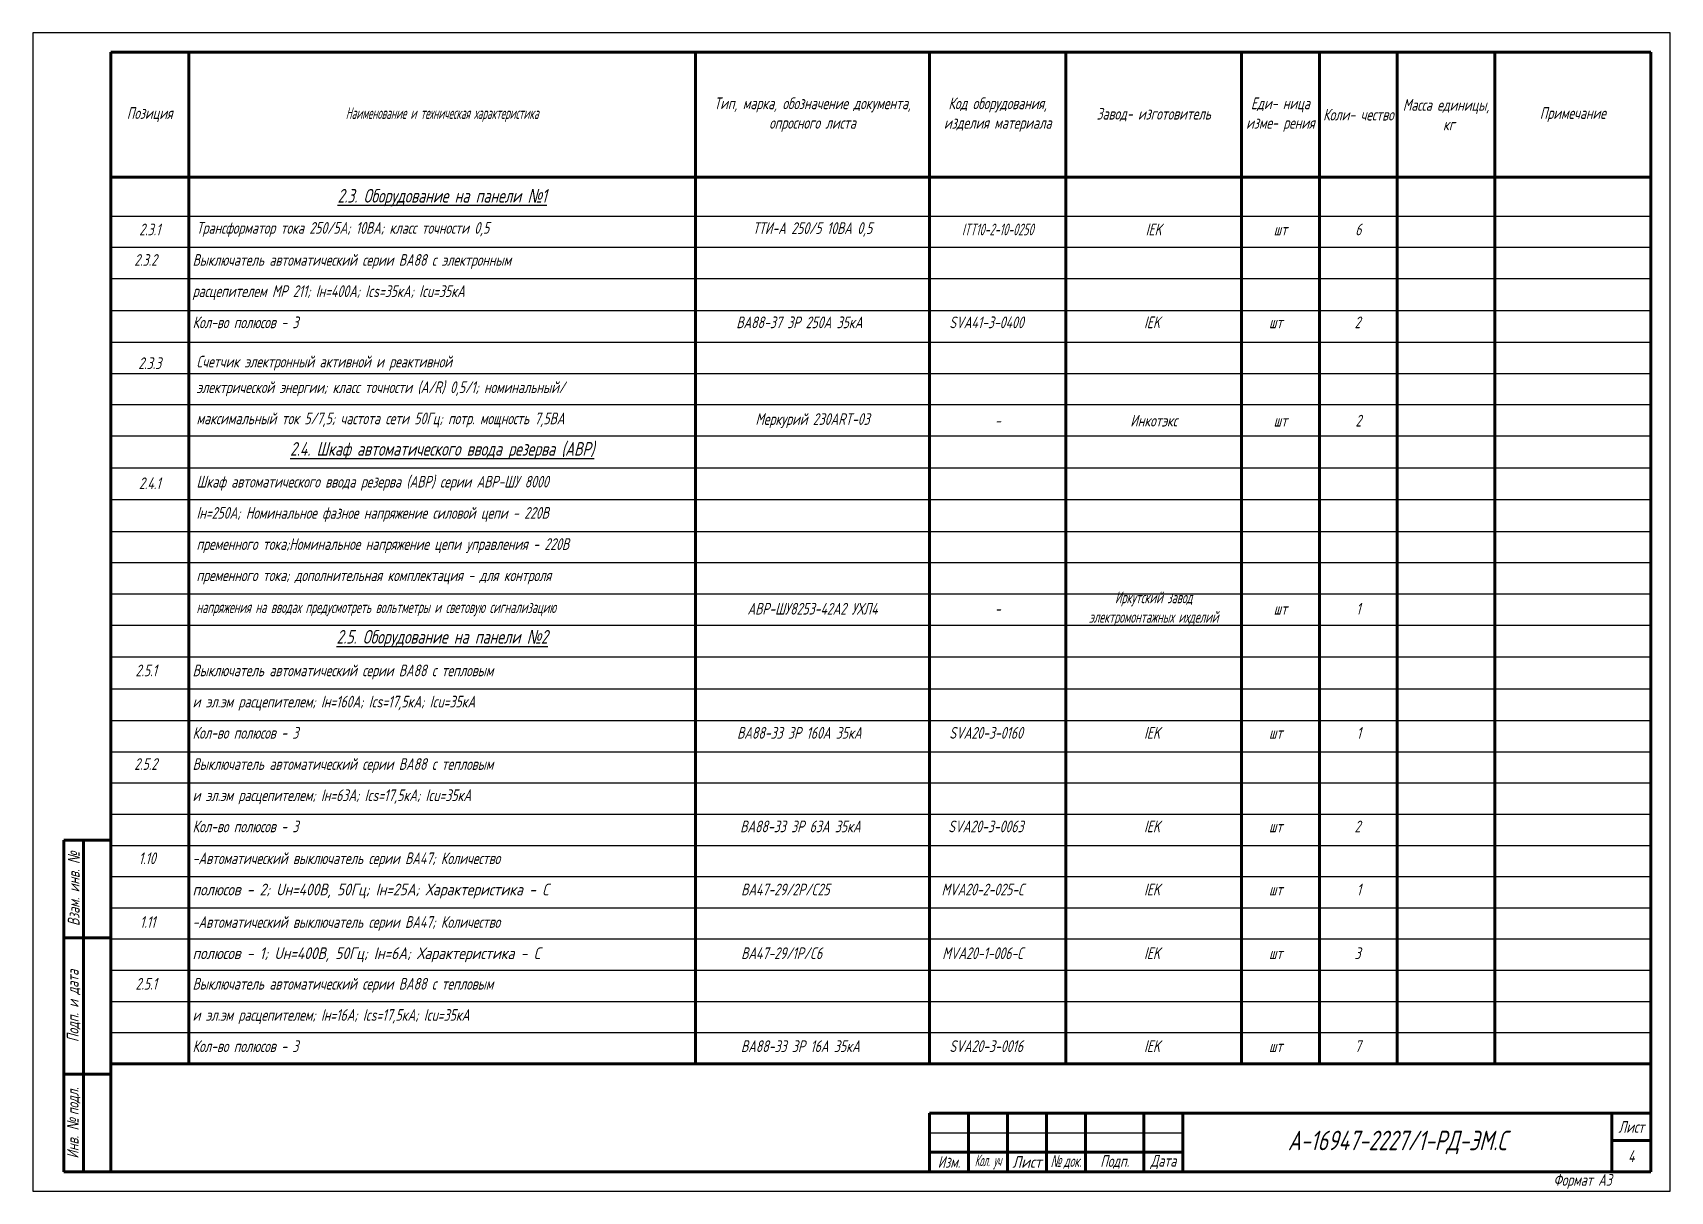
# Model space of a CAD drawing. Header units: millimetres. Extents: x 6735 to 13224, y -12144 to -9633.
# Drawn here: x 7995.1 to 8415.1, y -10774.4 to -10477.4 of the extents above; entities that cross this region are included whole.
import ezdxf

# ---------------------------------------------------------------- set-up
doc = ezdxf.new("R2010")
doc.units = ezdxf.units.MM
for name, color, linetype, lineweight in [('Рамка толстая', 7, 'Continuous', 60), ('Рамка тонкая', 5, 'Continuous', 25), ('Спецификация', 9, 'Continuous', 25), ('Текст', 2, 'Continuous', 25), ('Штампы', 252, 'Continuous', 25)]:
    doc.layers.add(name, color=color, linetype=linetype, lineweight=lineweight)
doc.styles.add('Simplex', font='simplex.shx', dxfattribs={"width": 0.7, "oblique": 15})

msp = doc.modelspace()

# ---------------------------------------------------------------- texts
at = {"layer": 'Спецификация', "color": 2, "style": 'Simplex'}
for s, insert, char_height, width, attachment_point in [('{\\C2;Тип, марка, обозначение документа, опросного листа}', (8195.10387, -10498.35746), 3, 60, 5), ('{\\C2;Код оборудования, изделия материала}', (8242.60387, -10498.35746), 3, 35, 5), ('{\\C2;Еди- ница изме- рения}', (8315.10387, -10498.35746), 3, 20, 5), ('{\\C2;Масса единицы,  кг}', (8357.60387, -10498.35746), 3, 25, 5), ('{\\C2;Позиция}', (8025.10387, -10498.35746), 3, 20, 5), ('{\\Fgost|c204;\\Q15;\\C2;Наименование и техническая характеристика}', (8100.10387, -10498.35746), 3, 130, 5), ('{\\C2;Завод- изготовитель}', (8282.60387, -10498.35746), 3, 45, 5), ('{\\C2;Коли- чество}', (8335.10387, -10498.35746), 3, 20, 5), ('{\\C2;Примечание}', (8390.10387, -10498.35746), 3, 40, 5), ('{\\L2.3. Оборудование на панели \\fArial|b0|i0|c204|p34;№\\Fsimplex|c204;1}', (8100.10387, -10519.62366), 3.5, 126, 5), ('2.3.1', (8025.10387, -10527.79032), 3, 20, 5), ('Трансформатор тока 250/5А; 10ВА; класс точности 0,5', (8037.10387, -10527.79032), 3, 126, 4), ('ТТИ-А 250/5 10ВА 0,5', (8195.10387, -10527.79032), 3, 60, 5), ('{\\W0.6;ITT10-2-10-0250}', (8242.60387, -10527.79032), 3, 35, 5), ('IEK', (8282.60387, -10527.79032), 3, 45, 5), ('шт', (8315.10387, -10527.79032), 3, 20, 5), ('6', (8335.10387, -10527.79032), 3, 20, 5), ('2.3.3', (8025.10387, -10562.06966), 3, 20, 5), ('Счетчик электронный активной и реактивной ', (8037.10387, -10562.06966), 3, 126, 4), ('электрической энергии; класс точности (A/R) 0,5/1; номинальный/ ', (8037.10387, -10568.6368), 3, 126, 4), ('максимальный ток 5/7,5; частота сети 50Гц; потр. мощность 7,5ВА', (8037.10387, -10576.6368), 3, 126, 4), ('Меркурий 230ART-03', (8195.10387, -10576.80347), 3, 60, 5), ('Инкотэкс', (8282.60387, -10576.80347), 3, 45, 5), ('2', (8335.10387, -10576.80347), 3, 20, 5), ('-', (8242.60387, -10576.80347), 3, 35, 5), ('шт', (8315.10387, -10576.80347), 3, 20, 5), ('{\\L2.4. Шкаф автоматического ввода резерва (АВР)}', (8100.10387, -10584.52413), 3.5, 126, 5), ('2.4.1', (8025.10387, -10592.85746), 3, 20, 5), ('Шкаф автоматического ввода резерва (АВР) серии АВР-ШУ 8000', (8037.10387, -10592.85746), 3, 126, 4), ('Iн=250А; Номинальное фазное напряжение силовой цепи - 220В', (8037.10387, -10600.85746), 3, 126, 4), ('пременного тока;Номинальное напряжение цепи управления - 220В ', (8037.10387, -10608.85746), 3, 126, 4), ('пременного тока; дополнительная комплектация - для контроля', (8037.10387, -10616.85746), 3, 126, 4), ('{\\W0.6;Иркутский завод электромонтажных ихделий}', (8282.60387, -10625.02413), 3, 45, 5), ('{\\W0.6;напряжения на вводах предусмотреть вольтметры и световую сигнализацию}', (8037.10387, -10625.02413), 3, 126, 4), ('АВР-ШУ8253-42А2 УХЛ4', (8195.10387, -10625.02413), 3, 60, 5), ('-', (8242.60387, -10625.02413), 3, 35, 5), ('шт', (8315.10387, -10625.02413), 3, 20, 5), ('1', (8335.10387, -10625.02413), 3, 20, 5), ('{\\L2.5. Оборудование на панели \\fArial|b0|i0|c204|p34;№\\Fsimplex|c204;2}', (8100.10387, -10632.69079), 3.5, 126, 5)]:
    msp.add_mtext(s, dxfattribs=dict(at, insert=insert, char_height=char_height, width=width, attachment_point=attachment_point))
at = {"layer": 'Текст', "char_height": 3, "attachment_point": 1, "style": 'Simplex'}
for s, width, heights, insert in [('\\pi6.02463;2.3.2', 20, [0], (8015.10387, -10534.10158)), ('Выключатель автоматический серии ВА88 с электронным', 129, [0], (8036.10387, -10534.10158)), ('расцепителем МР 211; Iн=400А; Ics=35кА; Icu=35кА', 129, [0], (8036.10387, -10542.10158)), ('{\\W0.7;Кол-во полюсов - 3}', 129, [0], (8036.10387, -10550.10158)), ('\\pi10.45;ВА88-37 3Р 250А 35кА', 60, [0], (8165.10387, -10550.10158)), ('\\pi5.08205;SVA41-3-0400', 35, [0], (8225.10387, -10550.10158)), ('\\pi20.04808;IEK', 45, [0], (8260.10387, -10550.10158)), ('\\pi9.02463;2', 20, [0], (8325.10387, -10550.10158)), ('\\pi7.0965;шт', 20, [0], (8305.10387, -10550.10158)), ('\\pi6.34808;2.5.1', 20, [0], (8015.10387, -10639.33539)), ('Выключатель автоматический серии ВА88 с тепловым', 129, [0], (8036.10387, -10639.33539)), ('и эл.эм расцепителем; Iн=160А; Ics=17,5кА; Icu=35кА', 129, [0], (8036.10387, -10647.33539)), ('Кол-во полюсов - 3', 129, [0], (8036.10387, -10655.33539)), ('\\pi10.65;ВА88-33 3Р 160А 35кА', 60, [0], (8165.10387, -10655.33539)), ('\\pi5.08205;SVA20-3-0160', 35, [0], (8225.10387, -10655.33539)), ('\\pi20.04808;IEK', 45, [0], (8260.10387, -10655.33539)), ('\\pi9.59808;1', 20, [0], (8325.10387, -10655.33539)), ('\\pi7.0965;шт', 20, [0], (8305.10387, -10655.33539)), ('\\pi6.02463;2.5.2', 20, [0], (8015.10387, -10663.33539)), ('Выключатель автоматический серии ВА88 с тепловым', 129, [0], (8036.10387, -10663.33539)), ('и эл.эм расцепителем; Iн=63А; Ics=17,5кА; Icu=35кА', 129, [0], (8036.10387, -10671.33539)), ('Кол-во полюсов - 3', 129, [0], (8036.10387, -10679.33539)), ('\\pi11.45;ВА88-33 3Р 63А 35кА', 60, [0], (8165.10387, -10679.33539)), ('\\pi4.80549;SVA20-3-0063', 35, [0], (8225.10387, -10679.33539)), ('\\pi20.04808;IEK', 45, [0], (8260.10387, -10679.33539)), ('\\pi7.0965;шт', 20, [0], (8305.10387, -10679.33539)), ('\\pi9.02463;2', 20, [0], (8325.10387, -10679.33539)), ('\\pi7.17463;1.10', 20, [0], (8015.10387, -10687.50205)), ('-Автоматический выключатель серии ВА47; Количество', 129, [0], (8036.10387, -10687.50205)), ('{\\W0.8;полюсов - 2; Uн=400В, 50Гц; Iн=25А; Характеристика - C}', 129, [4.39934], (8036.10387, -10695.50205)), ('\\pi11.6973;ВА47-29/2Р/C25', 60, [0], (8165.10387, -10695.50205)), ('\\pi3.09377;MVA20-2-025-С', 35, [0], (8225.10387, -10695.50205)), ('\\pi20.04808;IEK', 45, [0], (8260.10387, -10695.50205)), ('\\pi7.0965;шт', 20, [0], (8305.10387, -10695.50205)), ('\\pi9.59808;1', 20, [0], (8325.10387, -10695.50205)), ('\\pi7.49808;1.11', 20, [0], (8015.10387, -10703.83539)), ('-Автоматический выключатель серии ВА47; Количество', 129, [0], (8036.10387, -10703.83539)), ('{\\W0.8;полюсов - 1; Uн=400В, 50Гц; Iн=6А; Характеристика - C}', 129, [4.39934], (8036.10387, -10711.83539)), ('\\pi11.6973;ВА47-29/1Р/C6', 60, [0], (8165.10387, -10711.83539)), ('\\pi3.29377;MVA20-1-006-С', 35, [0], (8225.10387, -10711.83539)), ('\\pi20.04808;IEK', 45, [0], (8260.10387, -10711.83539)), ('\\pi7.0965;шт', 20, [0], (8305.10387, -10711.83539)), ('\\pi9.02463;3', 20, [0], (8325.10387, -10711.83539))]:
    msp.add_mtext_dynamic_manual_height_columns(s, width=width, gutter_width=12.5, heights=heights, dxfattribs=dict(at, insert=insert))
at = {"layer": 'Текст', "color": 1, "char_height": 3, "attachment_point": 1, "style": 'Simplex'}
for s, width, insert in [('\\pi6.34808;2.5.1', 20, (8015.10387, -10719.66872)), ('Выключатель автоматический серии ВА88 с тепловым', 129, (8036.10387, -10719.66872)), ('и эл.эм расцепителем; Iн=16А; Ics=17,5кА; Icu=35кА', 129, (8036.10387, -10727.66872)), ('Кол-во полюсов - 3', 129, (8036.10387, -10735.66872)), ('\\pi11.65;ВА88-33 3Р 16А 35кА', 60, (8165.10387, -10735.66872)), ('\\pi5.11291;SVA20-3-0016', 35, (8225.10387, -10735.66872)), ('\\pi20.04808;IEK', 45, (8260.10387, -10735.66872)), ('\\pi7.0965;шт', 20, (8305.10387, -10735.66872)), ('\\pi9.09808;7', 20, (8325.10387, -10735.66872))]:
    msp.add_mtext_dynamic_manual_height_columns(s, width=width, gutter_width=12.5, heights=[0], dxfattribs=dict(at, insert=insert))
at = {"layer": 'Штампы', "color": 2, "char_height": 3, "attachment_point": 5, "rotation": 90, "style": 'Simplex'}
for s, insert, width in [('Взам. инв. {\\fArial|b0|i0|c204|p34;№}', (8005.60387, -10696.85746), 25), ('Подп. и дата', (8005.60387, -10726.85746), 35), ('Инв. {\\fArial|b0|i0|c204|p34;№ }подл.', (8005.60387, -10756.85746), 25)]:
    msp.add_mtext(s, dxfattribs=dict(at, insert=insert, width=width))
at = {"layer": 'Штампы', "color": 2, "style": 'Simplex'}
for s, insert, char_height, width, attachment_point in [('А-16947-2227/1-РД-ЭМ.С', (8345.10387, -10761.85746), 5, 110, 5), ('{\\W0.7;Лист}', (8405.10387, -10757.85746), 3, 10, 5), ('4', (8405.10387, -10765.35746), 3, 10, 5), ('Изм.', (8230.10387, -10766.85746), 3, 10, 5), ('{\\W0.5;Кол. уч}', (8240.10387, -10766.85746), 3, 10, 5), ('{\\W0.8;Лист}', (8250.10387, -10766.85746), 3, 10, 5), ('{\\fArial|b0|i0|c204|p34;\\W0.6;№ \\Fsimplex|c204;док.}', (8260.10387, -10766.85746), 3, 10, 5), ('Подп.', (8272.60387, -10766.85746), 3, 15, 5), ('{\\W0.7;Дата}', (8285.10387, -10766.85746), 3, 10, 5), ('Формат А3', (8400.10387, -10771.85746), 3, 165, 6)]:
    msp.add_mtext(s, dxfattribs=dict(at, insert=insert, char_height=char_height, width=width, attachment_point=attachment_point))

# ---------------------------------------------------------------- blocks, each defined once
blk = doc.blocks.new('A$C64336E77')
at = {"layer": 'Рамка толстая'}
for p, q in [((20, 5), (20, 292)), ((20, 292), (415, 292)), ((415, 292), (415, 5)), ((20, 5), (415, 5))]:
    blk.add_line(p, q, dxfattribs=at)
at = {"layer": 'Рамка тонкая'}
for p, q in [((0, 297), (0, 0)), ((420, 297), (0, 297)), ((420, 0), (420, 297)), ((0, 0), (420, 0))]:
    blk.add_line(p, q, dxfattribs=at)

# ---------------------------------------------------------------- linework, layer by layer
at = {"layer": 'Спецификация', "lineweight": 60}
for p, q in [((8015.10387, -10482.35746), (8410.10387, -10482.35746)), ((8015.10387, -10482.35746), (8015.10387, -10741.69079)), ((8035.10387, -10482.35746), (8035.10387, -10741.69079)), ((8165.10387, -10482.35746), (8165.10387, -10741.69079)), ((8225.10387, -10482.35746), (8225.10387, -10741.69079)), ((8260.10387, -10482.35746), (8260.10387, -10741.69079)), ((8305.10387, -10482.35746), (8305.10387, -10741.69079)), ((8325.10387, -10482.35746), (8325.10387, -10741.69079)), ((8345.10387, -10482.35746), (8345.10387, -10741.69079)), ((8370.10387, -10482.35746), (8370.10387, -10741.69079)), ((8410.10387, -10482.35746), (8410.10387, -10741.69079)), ((8015.10387, -10514.35746), (8410.10387, -10514.35746)), ((8015.10387, -10741.69079), (8410.10387, -10741.69079))]:
    msp.add_line(p, q, dxfattribs=at)
at = {"layer": 'Спецификация', "color": 5}
for p, q in [((8015.10387, -10524.35746), (8410.10387, -10524.35746)), ((8015.10387, -10532.35746), (8410.10387, -10532.35746)), ((8015.10387, -10540.35746), (8410.10387, -10540.35746)), ((8015.10387, -10548.52413), (8410.10387, -10548.52413)), ((8015.10387, -10556.69079), (8410.10387, -10556.69079)), ((8015.10387, -10564.69079), (8410.10387, -10564.69079)), ((8015.10387, -10572.69079), (8410.10387, -10572.69079)), ((8015.10387, -10580.69079), (8410.10387, -10580.69079)), ((8015.10387, -10588.85746), (8410.10387, -10588.85746)), ((8015.10387, -10597.02413), (8410.10387, -10597.02413)), ((8015.10387, -10605.19079), (8410.10387, -10605.19079)), ((8015.10387, -10613.19079), (8410.10387, -10613.19079)), ((8015.10387, -10621.19079), (8410.10387, -10621.19079)), ((8015.10387, -10629.19079), (8410.10387, -10629.19079)), ((8015.10387, -10637.35746), (8410.10387, -10637.35746)), ((8015.10387, -10645.52413), (8410.10387, -10645.52413)), ((8015.10387, -10653.69079), (8410.10387, -10653.69079)), ((8015.10387, -10661.69079), (8410.10387, -10661.69079)), ((8015.10387, -10669.69079), (8410.10387, -10669.69079)), ((8015.10387, -10677.69079), (8410.10387, -10677.69079)), ((8015.10387, -10685.69079), (8410.10387, -10685.69079)), ((8015.10387, -10693.69079), (8410.10387, -10693.69079)), ((8015.10387, -10701.69079), (8410.10387, -10701.69079)), ((8015.10387, -10709.69079), (8410.10387, -10709.69079)), ((8015.10387, -10717.69079), (8410.10387, -10717.69079)), ((8015.10387, -10725.69079), (8410.10387, -10725.69079)), ((8015.10387, -10733.69079), (8410.10387, -10733.69079))]:
    msp.add_line(p, q, dxfattribs=at)
at = {"layer": 'Штампы', "lineweight": 60}
for p, q in [((8003.10387, -10769.35746), (8003.10387, -10684.35746)), ((8003.10387, -10684.35746), (8015.10387, -10684.35746)), ((8008.10387, -10769.35746), (8008.10387, -10684.35746)), ((8015.10387, -10769.35746), (8015.10387, -10684.35746)), ((8003.10387, -10709.35746), (8015.10387, -10709.35746)), ((8003.10387, -10744.35746), (8015.10387, -10744.35746)), ((8225.10387, -10754.35746), (8410.10387, -10754.35746)), ((8225.10387, -10754.35746), (8225.10387, -10769.35746)), ((8235.10387, -10754.35746), (8235.10387, -10769.35746)), ((8245.10387, -10754.35746), (8245.10387, -10769.35746)), ((8255.10387, -10754.35746), (8255.10387, -10769.35746)), ((8265.10387, -10754.35746), (8265.10387, -10769.35746)), ((8280.10387, -10754.35746), (8280.10387, -10769.35746)), ((8290.10387, -10754.35746), (8290.10387, -10769.35746)), ((8400.10387, -10754.35746), (8400.10387, -10769.35746)), ((8410.10387, -10754.35746), (8410.10387, -10769.35746)), ((8225.10387, -10764.35746), (8290.10387, -10764.35746)), ((8400.10387, -10761.35746), (8410.10387, -10761.35746)), ((8003.10387, -10769.35746), (8015.10387, -10769.35746)), ((8225.10387, -10769.35746), (8410.10387, -10769.35746))]:
    msp.add_line(p, q, dxfattribs=at)
at = {"layer": 'Штампы', "color": 5, "lineweight": 25}
msp.add_line((8225.10387, -10759.35746), (8290.10387, -10759.35746), dxfattribs=at)
at = {"layer": 'Штампы', "color": 8, "lineweight": 0}
msp.add_line((8225.10387, -10774.35746), (8410.10387, -10774.35746), dxfattribs=at)

# ---------------------------------------------------------------- block references
msp.add_blockref('A$C64336E77', (7995.10389, -10774.35745))

msp.set_redraw_order([(e.dxf.handle, doc.entitydb.next_handle()) for e in msp.query("TEXT MTEXT ATTDEF DIMENSION ARC_DIMENSION")])  # texts and dimensions are drawn at this point

doc.saveas('drawing.dxf')
